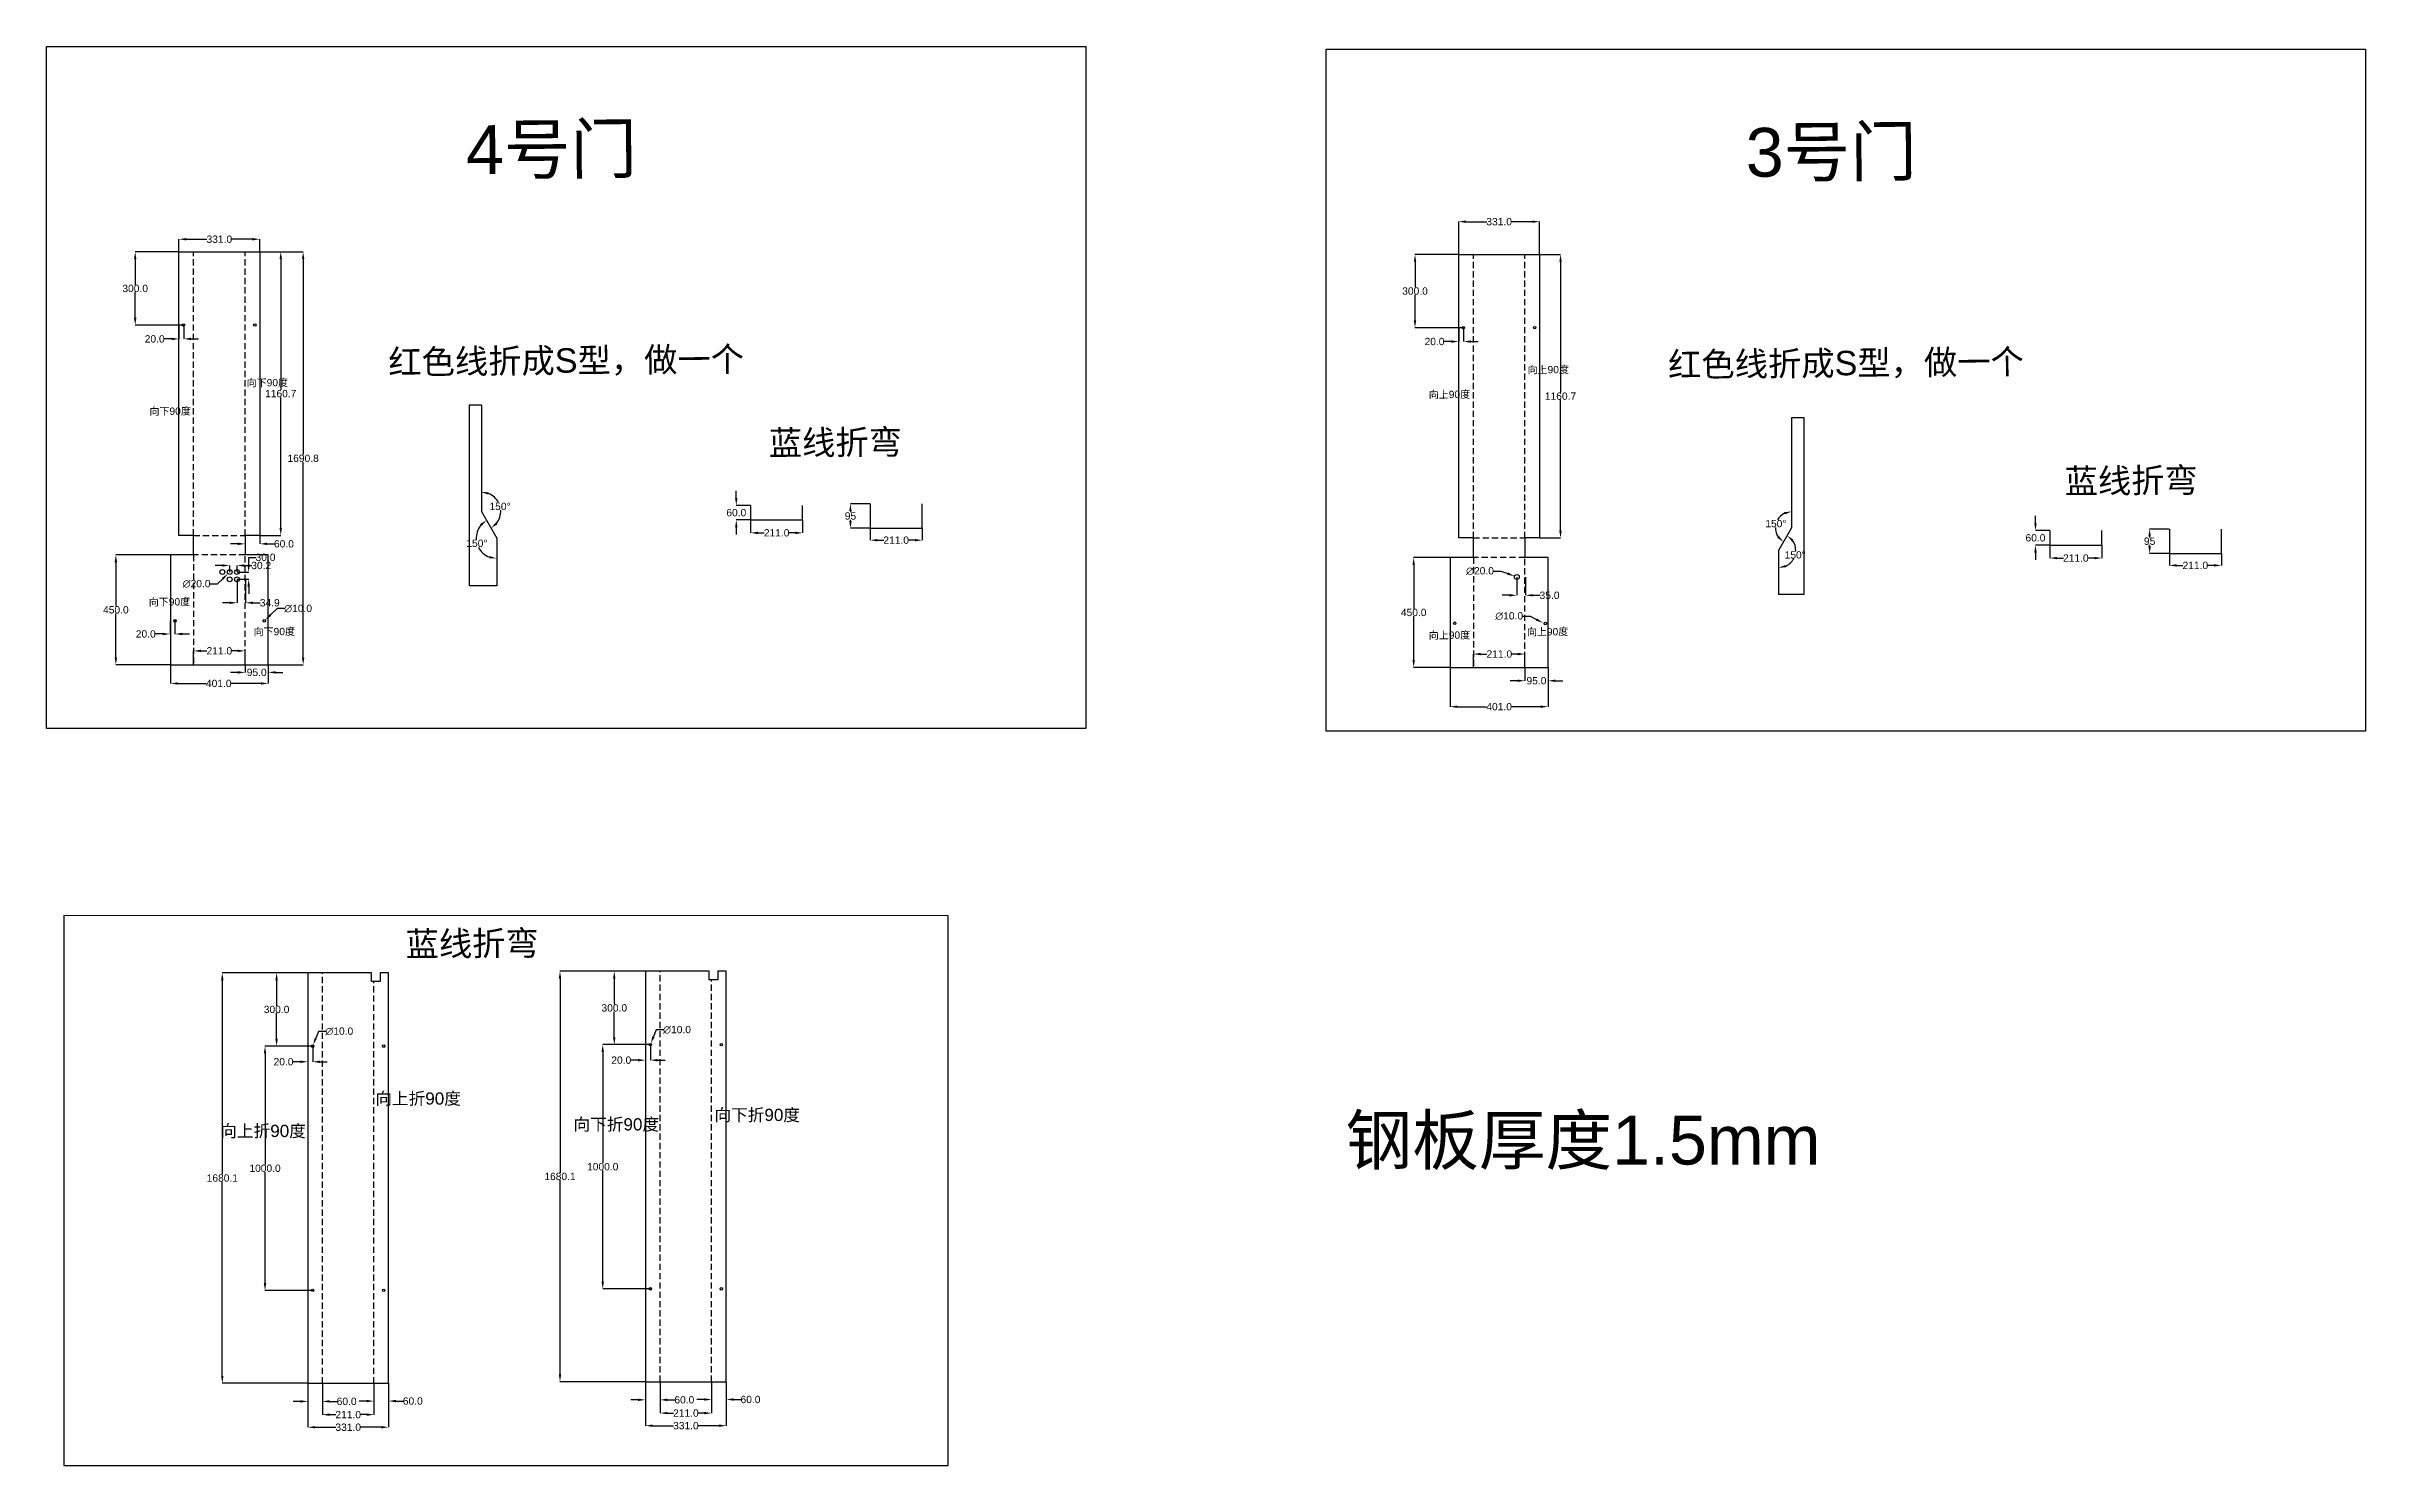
# Model space of a CAD drawing. Header units: millimetres. Extents: x -501 to 8998, y -3278 to 2532.
import ezdxf

# ---------------------------------------------------------------- set-up
doc = ezdxf.new("R2010")
doc.units = ezdxf.units.MM
doc.linetypes.add('DASHEDX2', pattern=[38.1, 25.4, -12.7])
doc.styles.add('Annotative', font='arial.ttf')
doc.styles.get("Standard").update_dxf_attribs({"font": 'arial.ttf'})
doc.dimstyles.get("Standard").update_dxf_attribs({"dimtxt": 30, "dimasz": 30, "dimexe": 0.18, "dimexo": 0.0625, "dimgap": 0.09, "dimtad": 0, "dimtih": 1, "dimtoh": 1, "dimdec": 1, "dimzin": 0, "dimdsep": 46, "dimtxsty": 'Standard', "dimcen": 0.09, "dimclrd": 3, "dimclre": 3, "dimclrt": 3, "dimadec": 0, "dimazin": 0, "dimtfac": 1, "dimtdec": 1, "dimtofl": 0, "dimtmove": 0, "dimatfit": 3, "dimfxl": 1, "dimtolj": 1, "dimtzin": 0, "dimarcsym": 0})

msp = doc.modelspace()

# ---------------------------------------------------------------- texts
at = {"color": 6}
for s, p in [('4号门', (1217.92, 2008.22)), ('3号门', (6459.96, 1997.52))]:
    msp.add_text(s, height=200, rotation=0.506746, dxfattribs=at).set_placement(p)
at = {"color": 1}
for p in [(899.45, 1189.58), (6141.5, 1178.88)]:
    msp.add_text('红色线折成S型，做一个', height=100, rotation=0.506746, dxfattribs=at).set_placement(p)
at = {"color": 4}
for s, height, p in [('向下90度', 30, (319.13, 1139.34)), ('向上90度', 30, (5565.66, 1192.65)), ('向下90度', 30, (-79.03, 1022.62)), ('向上90度', 30, (5161.02, 1091.02)), ('蓝线折弯', 100, (2457.87, 858.04)), ('蓝线折弯', 100, (7765.56, 701.77)), ('向下90度', 30, (-81.83, 241.86)), ('向下90度', 30, (347.51, 120.37)), ('向上90度', 30, (5161.02, 105.68)), ('向上90度', 30, (5563, 119.79)), ('蓝线折弯', 100, (970.19, -1193.3))]:
    msp.add_text(s, height=height, rotation=0.506746, dxfattribs=at).set_placement(p)
at = {"color": 4, "style": 'Annotative'}
for p in [(845.96, -1800.27), (210.99, -1933.01)]:
    msp.add_text('向上折90度', height=50, dxfattribs=at).set_placement(p)
at = {"color": 4}
for p in [(1657.73, -1905.98), (2235.01, -1867.4)]:
    msp.add_text('向下折90度', height=50, dxfattribs=at).set_placement(p)
at = {"color": 3, "insert": (4820.38, -1845.54), "char_height": 200, "width": 3612.8929, "attachment_point": 1}
msp.add_mtext('{\\fSimSun|b0|i0|c134|p2;钢板厚度}1.5mm', dxfattribs=at)

# ---------------------------------------------------------------- blocks, each defined once
blk = doc.blocks.new('*D3')
at = {"color": 3, "lineweight": -2, "transparency": 16777216}
for start, end in [(140.59127, 184.31502), (206.25698, 249.40873)]:
    blk.add_arc((1343.1, 519.1), 83.9, start, end, dxfattribs=at)
at = {"color": 3, "transparency": 16777216}
for points in [[(1275, 576.2), (1281.5, 568.6), (1301.1, 591.8)], [(1314.4, 445.5), (1312.7, 435.6), (1343.1, 435.2)]]:
    blk.add_solid(points, dxfattribs=at)
at = {"layer": 'Defpoints', "color": 0, "transparency": 16777216}
for p in [(1280.2, 628), (1260.4, 533.7), (1343.1, 519.1), (1343.1, 519.1), (1343.1, 323.8)]:
    blk.add_point(p, dxfattribs=at)
at = {"color": 3, "transparency": 16777216, "insert": (1262, 497.4), "char_height": 30, "attachment_point": 5}
blk.add_mtext('\\A1;150°', dxfattribs=at)
blk = doc.blocks.new('*D4')
at = {"color": 3, "lineweight": -2, "transparency": 16777216}
for start, end in [(26.9423, 68.19486), (321.80514, 3.70074)]:
    blk.add_arc((1280.2, 628), 79.3, start, end, dxfattribs=at)
at = {"color": 3, "transparency": 16777216}
for points in [[(1308.7, 696.7), (1310.6, 706.6), (1280.2, 707.3)], [(1345.8, 575.2), (1339.3, 582.8), (1319.9, 559.3)]]:
    blk.add_solid(points, dxfattribs=at)
at = {"layer": 'Defpoints', "color": 0, "transparency": 16777216}
for p in [(1280.2, 1062.3), (1280.2, 628), (1280.2, 628), (1358.3, 614.2), (1343.1, 519.1)]:
    blk.add_point(p, dxfattribs=at)
at = {"color": 3, "transparency": 16777216, "insert": (1356.8, 648.5), "char_height": 30, "attachment_point": 5}
blk.add_mtext('\\A1;150°', dxfattribs=at)
blk = doc.blocks.new('*D5')
at = {"color": 3, "lineweight": -2, "transparency": 16777216}
for p, q in [((372.6, 1690.7), (458.7, 1690.7)), ((458.5, 1660.7), (458.5, 1125.8)), ((458.5, 560), (458.5, 1094.9)), ((372.6, 530), (458.7, 530))]:
    blk.add_line(p, q, dxfattribs=at)
at = {"color": 3, "transparency": 16777216}
for points in [[(453.5, 1660.7), (463.5, 1660.7), (458.5, 1690.7)], [(453.5, 560), (463.5, 560), (458.5, 530)]]:
    blk.add_solid(points, dxfattribs=at)
at = {"layer": 'Defpoints', "color": 0, "transparency": 16777216}
for p in [(372.5, 1690.7), (372.5, 530), (458.5, 530)]:
    blk.add_point(p, dxfattribs=at)
at = {"color": 3, "transparency": 16777216, "insert": (458.5, 1110.3), "char_height": 30, "attachment_point": 5}
blk.add_mtext('\\A1;1160.7', dxfattribs=at)
blk = doc.blocks.new('*D6')
at = {"color": 3, "lineweight": -2, "transparency": 16777216}
for p, q in [((2324.4, 682.9), (2324.4, 712.9)), ((2383.2, 652.9), (2324.2, 652.9)), ((2383.2, 592.9), (2324.2, 592.9)), ((2324.4, 562.9), (2324.4, 532.9))]:
    blk.add_line(p, q, dxfattribs=at)
at = {"color": 3, "transparency": 16777216}
for points in [[(2319.4, 682.9), (2329.4, 682.9), (2324.4, 652.9)], [(2319.4, 562.9), (2329.4, 562.9), (2324.4, 592.9)]]:
    blk.add_solid(points, dxfattribs=at)
at = {"layer": 'Defpoints', "color": 0, "transparency": 16777216}
for p in [(2324.4, 592.9), (2383.2, 652.9), (2383.2, 592.9)]:
    blk.add_point(p, dxfattribs=at)
at = {"color": 3, "transparency": 16777216, "insert": (2324.4, 622.9), "char_height": 30, "attachment_point": 5}
blk.add_mtext('\\A1;60.0', dxfattribs=at)
blk = doc.blocks.new('*D7')
at = {"color": 3, "lineweight": -2, "transparency": 16777216}
for p, q in [((2383.2, 592.8), (2383.2, 540)), ((2596.2, 592.8), (2596.2, 540)), ((2413.2, 540.2), (2438.8, 540.2)), ((2566.2, 540.2), (2540.6, 540.2))]:
    blk.add_line(p, q, dxfattribs=at)
at = {"color": 3, "transparency": 16777216}
for points in [[(2413.2, 545.2), (2413.2, 535.2), (2383.2, 540.2)], [(2566.2, 545.2), (2566.2, 535.2), (2596.2, 540.2)]]:
    blk.add_solid(points, dxfattribs=at)
at = {"layer": 'Defpoints', "color": 0, "transparency": 16777216}
for p in [(2383.2, 592.9), (2596.2, 592.9), (2596.2, 540.2)]:
    blk.add_point(p, dxfattribs=at)
at = {"color": 3, "transparency": 16777216, "insert": (2489.7, 540.2), "char_height": 30, "attachment_point": 5}
blk.add_mtext('\\A1;211.0', dxfattribs=at)
blk = doc.blocks.new('*D8')
at = {"color": 3, "lineweight": -2, "transparency": 16777216}
for p, q in [((2872.7, 659.2), (2791.8, 659.2)), ((2792, 629.2), (2792, 624.6)), ((2792, 589.2), (2792, 593.8)), ((2872.7, 559.2), (2791.8, 559.2))]:
    blk.add_line(p, q, dxfattribs=at)
at = {"color": 3, "transparency": 16777216}
for points in [[(2787, 629.2), (2797, 629.2), (2792, 659.2)], [(2787, 589.2), (2797, 589.2), (2792, 559.2)]]:
    blk.add_solid(points, dxfattribs=at)
at = {"layer": 'Defpoints', "color": 0, "transparency": 16777216}
for p in [(2872.8, 659.2), (2792, 559.2), (2872.8, 559.2)]:
    blk.add_point(p, dxfattribs=at)
at = {"color": 3, "transparency": 16777216, "insert": (2792, 609.2), "char_height": 30, "attachment_point": 5}
blk.add_mtext('\\A1;95', dxfattribs=at)
blk = doc.blocks.new('*D9')
at = {"color": 3, "lineweight": -2, "transparency": 16777216}
for p, q in [((2872.8, 559.1), (2872.8, 510)), ((2902.8, 510.2), (2928.4, 510.2)), ((3055.8, 510.2), (3030.2, 510.2)), ((3085.8, 559.1), (3085.8, 510))]:
    blk.add_line(p, q, dxfattribs=at)
at = {"color": 3, "transparency": 16777216}
for points in [[(2902.8, 515.2), (2902.8, 505.2), (2872.8, 510.2)], [(3055.8, 515.2), (3055.8, 505.2), (3085.8, 510.2)]]:
    blk.add_solid(points, dxfattribs=at)
at = {"layer": 'Defpoints', "color": 0, "transparency": 16777216}
for p in [(2872.8, 559.2), (2872.8, 510.2), (3085.8, 559.2)]:
    blk.add_point(p, dxfattribs=at)
at = {"color": 3, "transparency": 16777216, "insert": (2979.3, 510.2), "char_height": 30, "attachment_point": 5}
blk.add_mtext('\\A1;211.0', dxfattribs=at)
blk = doc.blocks.new('*D10')
at = {"color": 3, "lineweight": -2, "transparency": 16777216}
for p, q in [((41.4, 1690.7), (-137.8, 1690.7)), ((-137.6, 1660.7), (-137.6, 1556.1)), ((-137.6, 1420.7), (-137.6, 1525.3)), ((59.9, 1390.7), (-137.8, 1390.7))]:
    blk.add_line(p, q, dxfattribs=at)
at = {"color": 3, "transparency": 16777216}
for points in [[(-142.6, 1660.7), (-132.6, 1660.7), (-137.6, 1690.7)], [(-142.6, 1420.7), (-132.6, 1420.7), (-137.6, 1390.7)]]:
    blk.add_solid(points, dxfattribs=at)
at = {"layer": 'Defpoints', "color": 0, "transparency": 16777216}
for p in [(-137.6, 1690.7), (41.5, 1690.7), (60, 1390.7)]:
    blk.add_point(p, dxfattribs=at)
at = {"color": 3, "transparency": 16777216, "insert": (-137.6, 1540.7), "char_height": 30, "attachment_point": 5}
blk.add_mtext('\\A1;300.0', dxfattribs=at)
blk = doc.blocks.new('*D11')
at = {"color": 3, "lineweight": -2, "transparency": 16777216}
for p, q in [((-25, 126.3), (-55, 126.3)), ((5, 179.9), (5, 126.1)), ((25, 179.9), (25, 126.1)), ((55, 126.3), (85, 126.3))]:
    blk.add_line(p, q, dxfattribs=at)
at = {"color": 3, "transparency": 16777216}
for points in [[(-25, 131.3), (-25, 121.3), (5, 126.3)], [(55, 131.3), (55, 121.3), (25, 126.3)]]:
    blk.add_solid(points, dxfattribs=at)
at = {"layer": 'Defpoints', "color": 0, "transparency": 16777216}
for p in [(5, 180), (5, 126.3), (25, 180)]:
    blk.add_point(p, dxfattribs=at)
at = {"color": 3, "transparency": 16777216, "insert": (-94.3, 126.3), "char_height": 30, "attachment_point": 5}
blk.add_mtext('\\A1;20.0', dxfattribs=at)
blk = doc.blocks.new('*D12')
at = {"color": 3, "lineweight": -2, "transparency": 16777216}
for p, q in [((11.5, 1334.1), (-18.5, 1334.1)), ((41.5, 1390.6), (41.5, 1333.9)), ((61.5, 1390.6), (61.5, 1333.9)), ((91.5, 1334.1), (121.5, 1334.1))]:
    blk.add_line(p, q, dxfattribs=at)
at = {"color": 3, "transparency": 16777216}
for points in [[(11.5, 1339.1), (11.5, 1329.1), (41.5, 1334.1)], [(91.5, 1339.1), (91.5, 1329.1), (61.5, 1334.1)]]:
    blk.add_solid(points, dxfattribs=at)
at = {"layer": 'Defpoints', "color": 0, "transparency": 16777216}
for p in [(41.5, 1390.7), (41.5, 1334.1), (61.5, 1390.7)]:
    blk.add_point(p, dxfattribs=at)
at = {"color": 3, "transparency": 16777216, "insert": (-57.8, 1334.1), "char_height": 30, "attachment_point": 5}
blk.add_mtext('\\A1;20.0', dxfattribs=at)
blk = doc.blocks.new('*D13')
at = {"color": 3, "lineweight": -2, "transparency": 16777216}
for p, q in [((41.5, 1690.8), (41.5, 1742.5)), ((71.5, 1742.3), (156.4, 1742.3)), ((342.5, 1742.3), (257.6, 1742.3)), ((372.5, 1690.8), (372.5, 1742.5))]:
    blk.add_line(p, q, dxfattribs=at)
at = {"color": 3, "transparency": 16777216}
for points in [[(71.5, 1747.3), (71.5, 1737.3), (41.5, 1742.3)], [(342.5, 1747.3), (342.5, 1737.3), (372.5, 1742.3)]]:
    blk.add_solid(points, dxfattribs=at)
at = {"layer": 'Defpoints', "color": 0, "transparency": 16777216}
for p in [(372.5, 1742.3), (41.5, 1690.7), (372.5, 1690.7)]:
    blk.add_point(p, dxfattribs=at)
at = {"color": 3, "transparency": 16777216, "insert": (207, 1742.3), "char_height": 30, "attachment_point": 5}
blk.add_mtext('\\A1;331.0', dxfattribs=at)
blk = doc.blocks.new('*D14')
at = {"color": 3, "lineweight": -2, "transparency": 16777216}
for p, q in [((5343.5, -10.7), (5343.5, 44.3)), ((5373.5, 44.1), (5399.1, 44.1)), ((5524.5, 44.1), (5501, 44.1)), ((5554.5, -10.6), (5554.5, 44.3))]:
    blk.add_line(p, q, dxfattribs=at)
at = {"color": 3, "transparency": 16777216}
for points in [[(5373.5, 49.1), (5373.5, 39.1), (5343.5, 44.1)], [(5524.5, 49.1), (5524.5, 39.1), (5554.5, 44.1)]]:
    blk.add_solid(points, dxfattribs=at)
at = {"layer": 'Defpoints', "color": 0, "transparency": 16777216}
for p in [(5554.5, 44.1), (5343.5, -10.8), (5554.5, -10.7)]:
    blk.add_point(p, dxfattribs=at)
at = {"color": 3, "transparency": 16777216, "insert": (5450, 44.1), "char_height": 30, "attachment_point": 5}
blk.add_mtext('\\A1;211.0', dxfattribs=at)
blk = doc.blocks.new('*D15')
at = {"color": 3, "lineweight": -2, "transparency": 16777216}
for p, q in [((5614.6, 1680), (5700.7, 1680)), ((5700.5, 1650), (5700.5, 1115.1)), ((5700.5, 549.3), (5700.5, 1084.2)), ((5614.6, 519.3), (5700.7, 519.3))]:
    blk.add_line(p, q, dxfattribs=at)
at = {"color": 3, "transparency": 16777216}
for points in [[(5695.5, 1650), (5705.5, 1650), (5700.5, 1680)], [(5695.5, 549.3), (5705.5, 549.3), (5700.5, 519.3)]]:
    blk.add_solid(points, dxfattribs=at)
at = {"layer": 'Defpoints', "color": 0, "transparency": 16777216}
for p in [(5614.5, 1680), (5614.5, 519.3), (5700.5, 519.3)]:
    blk.add_point(p, dxfattribs=at)
at = {"color": 3, "transparency": 16777216, "insert": (5700.5, 1099.7), "char_height": 30, "attachment_point": 5}
blk.add_mtext('\\A1;1160.7', dxfattribs=at)
blk = doc.blocks.new('*D16')
at = {"color": 3, "lineweight": -2, "transparency": 16777216}
for p, q in [((7645.9, 579.7), (7645.9, 609.7)), ((7704.6, 549.7), (7645.7, 549.7)), ((7704.6, 489.7), (7645.7, 489.7)), ((7645.9, 459.7), (7645.9, 429.7))]:
    blk.add_line(p, q, dxfattribs=at)
at = {"color": 3, "transparency": 16777216}
for points in [[(7640.9, 579.7), (7650.9, 579.7), (7645.9, 549.7)], [(7640.9, 459.7), (7650.9, 459.7), (7645.9, 489.7)]]:
    blk.add_solid(points, dxfattribs=at)
at = {"layer": 'Defpoints', "color": 0, "transparency": 16777216}
for p in [(7645.9, 489.7), (7704.7, 549.7), (7704.7, 489.7)]:
    blk.add_point(p, dxfattribs=at)
at = {"color": 3, "transparency": 16777216, "insert": (7645.9, 519.7), "char_height": 30, "attachment_point": 5}
blk.add_mtext('\\A1;60.0', dxfattribs=at)
blk = doc.blocks.new('*D17')
at = {"color": 3, "lineweight": -2, "transparency": 16777216}
for p, q in [((7704.7, 489.6), (7704.7, 436.8)), ((7917.7, 489.6), (7917.7, 436.8)), ((7734.7, 436.9), (7760.3, 436.9)), ((7887.7, 436.9), (7862.1, 436.9))]:
    blk.add_line(p, q, dxfattribs=at)
at = {"color": 3, "transparency": 16777216}
for points in [[(7734.7, 441.9), (7734.7, 431.9), (7704.7, 436.9)], [(7887.7, 441.9), (7887.7, 431.9), (7917.7, 436.9)]]:
    blk.add_solid(points, dxfattribs=at)
at = {"layer": 'Defpoints', "color": 0, "transparency": 16777216}
for p in [(7704.7, 489.7), (7917.7, 489.7), (7917.7, 436.9)]:
    blk.add_point(p, dxfattribs=at)
at = {"color": 3, "transparency": 16777216, "insert": (7811.2, 436.9), "char_height": 30, "attachment_point": 5}
blk.add_mtext('\\A1;211.0', dxfattribs=at)
blk = doc.blocks.new('*D18')
at = {"color": 3, "lineweight": -2, "transparency": 16777216}
for p, q in [((8194.2, 556), (8113.3, 556)), ((8113.5, 526), (8113.5, 521.4)), ((8113.5, 486), (8113.5, 490.6)), ((8194.2, 456), (8113.3, 456))]:
    blk.add_line(p, q, dxfattribs=at)
at = {"color": 3, "transparency": 16777216}
for points in [[(8108.5, 526), (8118.5, 526), (8113.5, 556)], [(8108.5, 486), (8118.5, 486), (8113.5, 456)]]:
    blk.add_solid(points, dxfattribs=at)
at = {"layer": 'Defpoints', "color": 0, "transparency": 16777216}
for p in [(8194.3, 556), (8113.5, 456), (8194.3, 456)]:
    blk.add_point(p, dxfattribs=at)
at = {"color": 3, "transparency": 16777216, "insert": (8113.5, 506), "char_height": 30, "attachment_point": 5}
blk.add_mtext('\\A1;95', dxfattribs=at)
blk = doc.blocks.new('*D19')
at = {"color": 3, "lineweight": -2, "transparency": 16777216}
for p, q in [((8194.3, 455.9), (8194.3, 406.8)), ((8224.3, 407), (8249.9, 407)), ((8377.3, 407), (8351.7, 407)), ((8407.3, 455.9), (8407.3, 406.8))]:
    blk.add_line(p, q, dxfattribs=at)
at = {"color": 3, "transparency": 16777216}
for points in [[(8224.3, 412), (8224.3, 402), (8194.3, 407)], [(8377.3, 412), (8377.3, 402), (8407.3, 407)]]:
    blk.add_solid(points, dxfattribs=at)
at = {"layer": 'Defpoints', "color": 0, "transparency": 16777216}
for p in [(8194.3, 456), (8194.3, 407), (8407.3, 456)]:
    blk.add_point(p, dxfattribs=at)
at = {"color": 3, "transparency": 16777216, "insert": (8300.8, 407), "char_height": 30, "attachment_point": 5}
blk.add_mtext('\\A1;211.0', dxfattribs=at)
blk = doc.blocks.new('*D20')
at = {"color": 3, "lineweight": -2, "transparency": 16777216}
for p, q in [((5283.5, 1680), (5104.3, 1680)), ((5104.5, 1650), (5104.5, 1545.4)), ((5104.5, 1410), (5104.5, 1514.6)), ((5302, 1380), (5104.3, 1380))]:
    blk.add_line(p, q, dxfattribs=at)
at = {"color": 3, "transparency": 16777216}
for points in [[(5099.5, 1650), (5109.5, 1650), (5104.5, 1680)], [(5099.5, 1410), (5109.5, 1410), (5104.5, 1380)]]:
    blk.add_solid(points, dxfattribs=at)
at = {"layer": 'Defpoints', "color": 0, "transparency": 16777216}
for p in [(5104.5, 1680), (5283.5, 1680), (5302, 1380)]:
    blk.add_point(p, dxfattribs=at)
at = {"color": 3, "transparency": 16777216, "insert": (5104.5, 1530), "char_height": 30, "attachment_point": 5}
blk.add_mtext('\\A1;300.0', dxfattribs=at)
blk = doc.blocks.new('*D21')
at = {"color": 3, "lineweight": -2, "transparency": 16777216}
for p, q in [((5283.5, 1379.9), (5283.5, 1323.2)), ((5303.5, 1379.9), (5303.5, 1323.2)), ((5253.5, 1323.4), (5223.5, 1323.4)), ((5333.5, 1323.4), (5363.5, 1323.4))]:
    blk.add_line(p, q, dxfattribs=at)
at = {"color": 3, "transparency": 16777216}
for points in [[(5253.5, 1328.4), (5253.5, 1318.4), (5283.5, 1323.4)], [(5333.5, 1328.4), (5333.5, 1318.4), (5303.5, 1323.4)]]:
    blk.add_solid(points, dxfattribs=at)
at = {"layer": 'Defpoints', "color": 0, "transparency": 16777216}
for p in [(5283.5, 1380), (5303.5, 1380), (5283.5, 1323.4)]:
    blk.add_point(p, dxfattribs=at)
at = {"color": 3, "transparency": 16777216, "insert": (5184.3, 1323.4), "char_height": 30, "attachment_point": 5}
blk.add_mtext('\\A1;20.0', dxfattribs=at)
blk = doc.blocks.new('*D22')
at = {"color": 3, "lineweight": -2, "transparency": 16777216}
for p, q in [((5283.5, 1680.1), (5283.5, 1814.3)), ((5313.5, 1814.1), (5398.4, 1814.1)), ((5584.5, 1814.1), (5499.7, 1814.1)), ((5614.5, 1680.1), (5614.5, 1814.3))]:
    blk.add_line(p, q, dxfattribs=at)
at = {"color": 3, "transparency": 16777216}
for points in [[(5313.5, 1819.1), (5313.5, 1809.1), (5283.5, 1814.1)], [(5584.5, 1819.1), (5584.5, 1809.1), (5614.5, 1814.1)]]:
    blk.add_solid(points, dxfattribs=at)
at = {"layer": 'Defpoints', "color": 0, "transparency": 16777216}
for p in [(5614.5, 1814.1), (5283.5, 1680), (5614.5, 1680)]:
    blk.add_point(p, dxfattribs=at)
at = {"color": 3, "transparency": 16777216, "insert": (5449, 1814.1), "char_height": 30, "attachment_point": 5}
blk.add_mtext('\\A1;331.0', dxfattribs=at)
blk = doc.blocks.new('*D23')
at = {"color": 3, "lineweight": -2, "transparency": 16777216}
for start, end in [(116.05311, 150.63704), (178.43577, 213.94689)]:
    blk.add_arc((6647, 560.7), 66.5, start, end, dxfattribs=at)
at = {"color": 3, "transparency": 16777216}
for points in [[(6616.6, 625.3), (6618.9, 615.6), (6647, 627.2)], [(6595.2, 527.2), (6588.4, 519.9), (6613.7, 503)]]:
    blk.add_solid(points, dxfattribs=at)
at = {"layer": 'Defpoints', "color": 0, "transparency": 16777216}
for p in [(6647, 1012.9), (6596, 603.5), (6647, 560.7), (6647, 560.7), (6593.6, 468.2)]:
    blk.add_point(p, dxfattribs=at)
at = {"color": 3, "transparency": 16777216, "insert": (6582.7, 577.9), "char_height": 30, "attachment_point": 5}
blk.add_mtext('\\A1;150°', dxfattribs=at)
blk = doc.blocks.new('*D24')
at = {"color": 3, "lineweight": -2, "transparency": 16777216}
for start, end in [(357.67359, 35.46698), (294.53302, 331.50737)]:
    blk.add_arc((6593.6, 468.2), 70.6, start, end, dxfattribs=at)
at = {"color": 3, "transparency": 16777216}
for points in [[(6647.7, 505.5), (6654.4, 512.9), (6628.9, 529.3)], [(6624, 399.1), (6621.8, 408.8), (6593.6, 397.6)]]:
    blk.add_solid(points, dxfattribs=at)
at = {"layer": 'Defpoints', "color": 0, "transparency": 16777216}
for p in [(6647, 560.7), (6593.6, 468.2), (6593.6, 468.2), (6647.7, 422.8), (6593.6, 288.2)]:
    blk.add_point(p, dxfattribs=at)
at = {"color": 3, "transparency": 16777216, "insert": (6661.8, 449.9), "char_height": 30, "attachment_point": 5}
blk.add_mtext('\\A1;150°', dxfattribs=at)
blk = doc.blocks.new('*D25')
at = {"color": 3, "lineweight": -2, "transparency": 16777216}
for p, q in [((249.4, 380), (249.6, 380)), ((249.5, 379.9), (249.5, 380.1)), ((169, 331.5), (199, 331.5)), ((199, 331.5), (220.7, 352.3))]:
    blk.add_line(p, q, dxfattribs=at)
at = {"color": 3, "transparency": 16777216}
blk.add_solid([(217.2, 355.9), (224.1, 348.7), (242.3, 373.1)], dxfattribs=at)
at = {"layer": 'Defpoints', "color": 0, "transparency": 16777216}
for p in [(256.7, 386.9), (242.3, 373.1)]:
    blk.add_point(p, dxfattribs=at)
at = {"color": 3, "transparency": 16777216, "insert": (113.7, 331.5), "char_height": 30, "attachment_point": 5}
blk.add_mtext('\\A1;∅20.0', dxfattribs=at)
blk = doc.blocks.new('*D26')
at = {"color": 3, "lineweight": -2, "transparency": 16777216}
for p, q in [((444.3, 230.2), (416.5, 204)), ((474.3, 230.2), (444.3, 230.2)), ((390.9, 180), (391.1, 180)), ((391, 179.9), (391, 180.1))]:
    blk.add_line(p, q, dxfattribs=at)
at = {"color": 3, "transparency": 16777216}
blk.add_solid([(413.1, 207.6), (419.9, 200.3), (394.6, 183.4)], dxfattribs=at)
at = {"layer": 'Defpoints', "color": 0, "transparency": 16777216}
for p in [(387.4, 176.6), (394.6, 183.4)]:
    blk.add_point(p, dxfattribs=at)
at = {"color": 3, "transparency": 16777216, "insert": (529.7, 230.2), "char_height": 30, "attachment_point": 5}
blk.add_mtext('\\A1;∅10.0', dxfattribs=at)
blk = doc.blocks.new('*D27')
at = {"color": 3, "lineweight": -2, "transparency": 16777216}
for p, q in [((279.6, 380), (327.4, 380)), ((327.2, 410), (327.2, 440)), ((327.2, 440), (357.2, 440)), ((279.6, 350), (327.4, 350)), ((327.2, 320), (327.2, 290))]:
    blk.add_line(p, q, dxfattribs=at)
at = {"color": 3, "transparency": 16777216}
for points in [[(322.2, 410), (332.2, 410), (327.2, 380)], [(322.2, 320), (332.2, 320), (327.2, 350)]]:
    blk.add_solid(points, dxfattribs=at)
at = {"layer": 'Defpoints', "color": 0, "transparency": 16777216}
for p in [(279.5, 380), (327.2, 380), (279.5, 350)]:
    blk.add_point(p, dxfattribs=at)
at = {"color": 3, "transparency": 16777216, "insert": (396.2, 440), "char_height": 30, "attachment_point": 5}
blk.add_mtext('\\A1;30.0', dxfattribs=at)
blk = doc.blocks.new('*D28')
at = {"color": 3, "lineweight": -2, "transparency": 16777216}
for p, q in [((219.4, 406.6), (189.4, 406.6)), ((249.4, 380.1), (249.4, 406.8)), ((279.6, 380.1), (279.6, 406.8)), ((309.6, 406.6), (339.6, 406.6))]:
    blk.add_line(p, q, dxfattribs=at)
at = {"color": 3, "transparency": 16777216}
for points in [[(219.4, 411.6), (219.4, 401.6), (249.4, 406.6)], [(309.6, 411.6), (309.6, 401.6), (279.6, 406.6)]]:
    blk.add_solid(points, dxfattribs=at)
at = {"layer": 'Defpoints', "color": 0, "transparency": 16777216}
for p in [(249.4, 380), (279.6, 406.6), (279.6, 380)]:
    blk.add_point(p, dxfattribs=at)
at = {"color": 3, "transparency": 16777216, "insert": (378.5, 406.6), "char_height": 30, "attachment_point": 5}
blk.add_mtext('\\A1;30.2', dxfattribs=at)
blk = doc.blocks.new('*D29')
at = {"color": 3, "lineweight": -2, "transparency": 16777216}
for p, q in [((279.6, 349.9), (279.6, 253.7)), ((314.5, 349.9), (314.5, 253.7)), ((249.6, 253.9), (219.6, 253.9)), ((344.5, 253.9), (374.5, 253.9))]:
    blk.add_line(p, q, dxfattribs=at)
at = {"color": 3, "transparency": 16777216}
for points in [[(249.6, 258.9), (249.6, 248.9), (279.6, 253.9)], [(344.5, 258.9), (344.5, 248.9), (314.5, 253.9)]]:
    blk.add_solid(points, dxfattribs=at)
at = {"layer": 'Defpoints', "color": 0, "transparency": 16777216}
for p in [(279.6, 350), (314.5, 350), (314.5, 253.9)]:
    blk.add_point(p, dxfattribs=at)
at = {"color": 3, "transparency": 16777216, "insert": (413.6, 253.9), "char_height": 30, "attachment_point": 5}
blk.add_mtext('\\A1;34.9', dxfattribs=at)
blk = doc.blocks.new('*D30')
at = {"color": 3, "lineweight": -2, "transparency": 16777216}
for p, q in [((5521.5, 359.2), (5521.5, 284.5)), ((5556.5, 359.2), (5556.5, 284.5)), ((5491.5, 284.6), (5461.5, 284.6)), ((5586.5, 284.6), (5616.5, 284.6))]:
    blk.add_line(p, q, dxfattribs=at)
at = {"color": 3, "transparency": 16777216}
for points in [[(5491.5, 289.6), (5491.5, 279.6), (5521.5, 284.6)], [(5586.5, 289.6), (5586.5, 279.6), (5556.5, 284.6)]]:
    blk.add_solid(points, dxfattribs=at)
at = {"layer": 'Defpoints', "color": 0, "transparency": 16777216}
for p in [(5521.5, 359.3), (5556.5, 359.3), (5556.5, 284.6)]:
    blk.add_point(p, dxfattribs=at)
at = {"color": 3, "transparency": 16777216, "insert": (5655.5, 284.6), "char_height": 30, "attachment_point": 5}
blk.add_mtext('\\A1;35.0', dxfattribs=at)
blk = doc.blocks.new('*D31')
at = {"color": 3, "lineweight": -2, "transparency": 16777216}
for p, q in [((5426.1, 384), (5456.1, 384)), ((5456.1, 384), (5484.1, 373.4)), ((5521.5, 359.2), (5521.5, 359.4)), ((5521.5, 359.3), (5521.6, 359.3))]:
    blk.add_line(p, q, dxfattribs=at)
at = {"color": 3, "transparency": 16777216}
blk.add_solid([(5485.9, 378.1), (5482.4, 368.8), (5512.2, 362.8)], dxfattribs=at)
at = {"layer": 'Defpoints', "color": 0, "transparency": 16777216}
for p in [(5512.2, 362.8), (5530.9, 355.8)]:
    blk.add_point(p, dxfattribs=at)
at = {"color": 3, "transparency": 16777216, "insert": (5370.7, 384), "char_height": 30, "attachment_point": 5}
blk.add_mtext('\\A1;∅20.0', dxfattribs=at)
blk = doc.blocks.new('*D32')
at = {"color": 3, "lineweight": -2, "transparency": 16777216}
for p, q in [((5545.5, 199.6), (5575.5, 199.6)), ((5575.5, 199.6), (5602.1, 185.6)), ((5633, 169.2), (5633, 169.4)), ((5633, 169.3), (5633.1, 169.3))]:
    blk.add_line(p, q, dxfattribs=at)
at = {"color": 3, "transparency": 16777216}
blk.add_solid([(5604.4, 190), (5599.7, 181.2), (5628.6, 171.6)], dxfattribs=at)
at = {"layer": 'Defpoints', "color": 0, "transparency": 16777216}
for p in [(5628.6, 171.6), (5637.5, 167)]:
    blk.add_point(p, dxfattribs=at)
at = {"color": 3, "transparency": 16777216, "insert": (5490.2, 199.6), "char_height": 30, "attachment_point": 5}
blk.add_mtext('\\A1;∅10.0', dxfattribs=at)
blk = doc.blocks.new('*D33')
at = {"color": 3, "lineweight": -2, "transparency": 16777216}
for p, q in [((282.5, 495.2), (252.5, 495.2)), ((312.5, 529.9), (312.5, 495)), ((372.5, 529.9), (372.5, 495)), ((402.5, 495.2), (432.5, 495.2))]:
    blk.add_line(p, q, dxfattribs=at)
at = {"color": 3, "transparency": 16777216}
for points in [[(282.5, 500.2), (282.5, 490.2), (312.5, 495.2)], [(402.5, 500.2), (402.5, 490.2), (372.5, 495.2)]]:
    blk.add_solid(points, dxfattribs=at)
at = {"layer": 'Defpoints', "color": 0, "transparency": 16777216}
for p in [(312.5, 530), (372.5, 530), (372.5, 495.2)]:
    blk.add_point(p, dxfattribs=at)
at = {"color": 3, "transparency": 16777216, "insert": (471.6, 495.2), "char_height": 30, "attachment_point": 5}
blk.add_mtext('\\A1;60.0', dxfattribs=at)
blk = doc.blocks.new('*D34')
at = {"color": 3, "lineweight": -2, "transparency": 16777216}
for p, q in [((6.4, 450), (-217, 450)), ((-216.8, 420), (-216.8, 240.4)), ((-216.8, 30), (-216.8, 209.6)), ((6.4, 0), (-217, 0))]:
    blk.add_line(p, q, dxfattribs=at)
at = {"color": 3, "transparency": 16777216}
for points in [[(-221.8, 420), (-211.8, 420), (-216.8, 450)], [(-221.8, 30), (-211.8, 30), (-216.8, 0)]]:
    blk.add_solid(points, dxfattribs=at)
at = {"layer": 'Defpoints', "color": 0, "transparency": 16777216}
for p in [(6.5, 450), (-216.8, 0), (6.5, 0)]:
    blk.add_point(p, dxfattribs=at)
at = {"color": 3, "transparency": 16777216, "insert": (-216.8, 225), "char_height": 30, "attachment_point": 5}
blk.add_mtext('\\A1;450.0', dxfattribs=at)
blk = doc.blocks.new('*D35')
at = {"color": 3, "lineweight": -2, "transparency": 16777216}
for p, q in [((282.5, -31), (252.5, -31)), ((312.5, -0.1), (312.5, -31.2)), ((407.5, -0.1), (407.5, -31.2)), ((437.5, -31), (467.5, -31))]:
    blk.add_line(p, q, dxfattribs=at)
at = {"color": 3, "transparency": 16777216}
for points in [[(282.5, -26), (282.5, -36), (312.5, -31)], [(437.5, -26), (437.5, -36), (407.5, -31)]]:
    blk.add_solid(points, dxfattribs=at)
at = {"layer": 'Defpoints', "color": 0, "transparency": 16777216}
for p in [(312.5, 0), (407.5, 0), (407.5, -31)]:
    blk.add_point(p, dxfattribs=at)
at = {"color": 3, "transparency": 16777216, "insert": (360, -31), "char_height": 30, "attachment_point": 5}
blk.add_mtext('\\A1;95.0', dxfattribs=at)
blk = doc.blocks.new('*D36')
at = {"color": 3, "lineweight": -2, "transparency": 16777216}
for p, q in [((5248.5, 439.3), (5098.9, 439.3)), ((5099, 409.3), (5099, 229.7)), ((5099, 19.3), (5099, 198.9)), ((5248.5, -10.7), (5098.9, -10.7))]:
    blk.add_line(p, q, dxfattribs=at)
at = {"color": 3, "transparency": 16777216}
for points in [[(5094, 409.3), (5104, 409.3), (5099, 439.3)], [(5094, 19.3), (5104, 19.3), (5099, -10.7)]]:
    blk.add_solid(points, dxfattribs=at)
at = {"layer": 'Defpoints', "color": 0, "transparency": 16777216}
for p in [(5099, 439.3), (5248.5, 439.3), (5248.5, -10.7)]:
    blk.add_point(p, dxfattribs=at)
at = {"color": 3, "transparency": 16777216, "insert": (5099, 214.3), "char_height": 30, "attachment_point": 5}
blk.add_mtext('\\A1;450.0', dxfattribs=at)
blk = doc.blocks.new('*D37')
at = {"color": 3, "lineweight": -2, "transparency": 16777216}
for p, q in [((5524.5, -65.2), (5494.5, -65.2)), ((5554.5, -10.8), (5554.5, -65.4)), ((5649.5, -10.8), (5649.5, -65.4)), ((5679.5, -65.2), (5709.5, -65.2))]:
    blk.add_line(p, q, dxfattribs=at)
at = {"color": 3, "transparency": 16777216}
for points in [[(5524.5, -60.2), (5524.5, -70.2), (5554.5, -65.2)], [(5679.5, -60.2), (5679.5, -70.2), (5649.5, -65.2)]]:
    blk.add_solid(points, dxfattribs=at)
at = {"layer": 'Defpoints', "color": 0, "transparency": 16777216}
for p in [(5554.5, -10.7), (5649.5, -10.7), (5649.5, -65.2)]:
    blk.add_point(p, dxfattribs=at)
at = {"color": 3, "transparency": 16777216, "insert": (5602, -65.2), "char_height": 30, "attachment_point": 5}
blk.add_mtext('\\A1;95.0', dxfattribs=at)
blk = doc.blocks.new('*D38')
at = {"color": 3, "lineweight": -2, "transparency": 16777216}
for p, q in [((5248.5, -10.8), (5248.5, -171.4)), ((5649.5, -10.8), (5649.5, -171.4)), ((5278.5, -171.3), (5397.8, -171.3)), ((5619.5, -171.3), (5500.3, -171.3))]:
    blk.add_line(p, q, dxfattribs=at)
at = {"color": 3, "transparency": 16777216}
for points in [[(5278.5, -166.3), (5278.5, -176.3), (5248.5, -171.3)], [(5619.5, -166.3), (5619.5, -176.3), (5649.5, -171.3)]]:
    blk.add_solid(points, dxfattribs=at)
at = {"layer": 'Defpoints', "color": 0, "transparency": 16777216}
for p in [(5248.5, -10.7), (5649.5, -10.7), (5649.5, -171.3)]:
    blk.add_point(p, dxfattribs=at)
at = {"color": 3, "transparency": 16777216, "insert": (5449, -171.3), "char_height": 30, "attachment_point": 5}
blk.add_mtext('\\A1;401.0', dxfattribs=at)
blk = doc.blocks.new('*D39')
at = {"color": 3, "lineweight": -2, "transparency": 16777216}
for p, q in [((6.5, -0.1), (6.5, -76.5)), ((36.5, -76.3), (153.2, -76.3)), ((377.5, -76.3), (255.7, -76.3)), ((407.5, -0.1), (407.5, -76.5))]:
    blk.add_line(p, q, dxfattribs=at)
at = {"color": 3, "transparency": 16777216}
for points in [[(36.5, -71.3), (36.5, -81.3), (6.5, -76.3)], [(377.5, -71.3), (377.5, -81.3), (407.5, -76.3)]]:
    blk.add_solid(points, dxfattribs=at)
at = {"layer": 'Defpoints', "color": 0, "transparency": 16777216}
for p in [(6.5, 0), (407.5, 0), (407.5, -76.3)]:
    blk.add_point(p, dxfattribs=at)
at = {"color": 3, "transparency": 16777216, "insert": (204.5, -76.3), "char_height": 30, "attachment_point": 5}
blk.add_mtext('\\A1;401.0', dxfattribs=at)
blk = doc.blocks.new('*D40')
at = {"color": 3, "lineweight": -2, "transparency": 16777216}
for p, q in [((101.5, 0.1), (101.5, 57.3)), ((131.5, 57.1), (156.1, 57.1)), ((282.5, 57.1), (257.9, 57.1)), ((312.5, 0), (312.5, 57.3))]:
    blk.add_line(p, q, dxfattribs=at)
at = {"color": 3, "transparency": 16777216}
for points in [[(131.5, 62.1), (131.5, 52.1), (101.5, 57.1)], [(282.5, 62.1), (282.5, 52.1), (312.5, 57.1)]]:
    blk.add_solid(points, dxfattribs=at)
at = {"layer": 'Defpoints', "color": 0, "transparency": 16777216}
for p in [(101.5, 0), (312.5, 57.1), (312.5, -0.1)]:
    blk.add_point(p, dxfattribs=at)
at = {"color": 3, "transparency": 16777216, "insert": (207, 57.1), "char_height": 30, "attachment_point": 5}
blk.add_mtext('\\A1;211.0', dxfattribs=at)
blk = doc.blocks.new('*D43')
at = {"color": 3, "lineweight": -2, "transparency": 16777216}
for p, q in [((569.3, -2941), (569.3, -3121.2)), ((900.3, -2941), (900.3, -3121.2)), ((599.3, -3121), (684.1, -3121)), ((870.3, -3121), (785.4, -3121))]:
    blk.add_line(p, q, dxfattribs=at)
at = {"color": 3, "transparency": 16777216}
for points in [[(599.3, -3116), (599.3, -3126), (569.3, -3121)], [(870.3, -3116), (870.3, -3126), (900.3, -3121)]]:
    blk.add_solid(points, dxfattribs=at)
at = {"layer": 'Defpoints', "color": 0, "transparency": 16777216}
for p in [(569.3, -2940.9), (900.3, -2940.9), (900.3, -3121)]:
    blk.add_point(p, dxfattribs=at)
at = {"color": 3, "transparency": 16777216, "insert": (734.8, -3121), "char_height": 30, "attachment_point": 5}
blk.add_mtext('\\A1;331.0', dxfattribs=at)
blk = doc.blocks.new('*D44')
at = {"color": 3, "lineweight": -2, "transparency": 16777216}
for p, q in [((569.2, -1260.9), (219, -1260.9)), ((219.2, -1290.9), (219.2, -2085.5)), ((219.2, -2911), (219.2, -2116.4)), ((569.2, -2941), (219, -2941))]:
    blk.add_line(p, q, dxfattribs=at)
at = {"color": 3, "transparency": 16777216}
for points in [[(214.2, -1290.9), (224.2, -1290.9), (219.2, -1260.9)], [(214.2, -2911), (224.2, -2911), (219.2, -2941)]]:
    blk.add_solid(points, dxfattribs=at)
at = {"layer": 'Defpoints', "color": 0, "transparency": 16777216}
for p in [(219.2, -1260.9), (569.3, -1260.9), (569.3, -2941)]:
    blk.add_point(p, dxfattribs=at)
at = {"color": 3, "transparency": 16777216, "insert": (219.2, -2100.9), "char_height": 30, "attachment_point": 5}
blk.add_mtext('\\A1;1680.1', dxfattribs=at)
blk = doc.blocks.new('*D45')
at = {"color": 3, "lineweight": -2, "transparency": 16777216}
for p, q in [((569.3, -2941), (569.3, -3015.4)), ((629.3, -2941), (629.3, -3015.4)), ((539.3, -3015.2), (509.3, -3015.2)), ((659.3, -3015.2), (689.3, -3015.2))]:
    blk.add_line(p, q, dxfattribs=at)
at = {"color": 3, "transparency": 16777216}
for points in [[(539.3, -3010.2), (539.3, -3020.2), (569.3, -3015.2)], [(659.3, -3010.2), (659.3, -3020.2), (629.3, -3015.2)]]:
    blk.add_solid(points, dxfattribs=at)
at = {"layer": 'Defpoints', "color": 0, "transparency": 16777216}
for p in [(569.3, -2941), (629.3, -2940.9), (629.3, -3015.2)]:
    blk.add_point(p, dxfattribs=at)
at = {"color": 3, "transparency": 16777216, "insert": (728.4, -3015.2), "char_height": 30, "attachment_point": 5}
blk.add_mtext('\\A1;60.0', dxfattribs=at)
blk = doc.blocks.new('*D46')
at = {"color": 3, "lineweight": -2, "transparency": 16777216}
for p, q in [((629.3, -2941.1), (629.3, -3069.7)), ((840.3, -2941), (840.3, -3069.7)), ((659.3, -3069.5), (683.9, -3069.5)), ((810.3, -3069.5), (785.7, -3069.5))]:
    blk.add_line(p, q, dxfattribs=at)
at = {"color": 3, "transparency": 16777216}
for points in [[(659.3, -3064.5), (659.3, -3074.5), (629.3, -3069.5)], [(810.3, -3064.5), (810.3, -3074.5), (840.3, -3069.5)]]:
    blk.add_solid(points, dxfattribs=at)
at = {"layer": 'Defpoints', "color": 0, "transparency": 16777216}
for p in [(629.3, -2941), (840.3, -2940.9), (840.3, -3069.5)]:
    blk.add_point(p, dxfattribs=at)
at = {"color": 3, "transparency": 16777216, "insert": (734.8, -3069.5), "char_height": 30, "attachment_point": 5}
blk.add_mtext('\\A1;211.0', dxfattribs=at)
blk = doc.blocks.new('*D41')
at = {"color": 3, "lineweight": -2, "transparency": 16777216}
for p, q in [((840.3, -2941), (840.3, -3014.1)), ((900.3, -2941), (900.3, -3014.1)), ((810.3, -3013.9), (780.3, -3013.9)), ((930.3, -3013.9), (960.3, -3013.9))]:
    blk.add_line(p, q, dxfattribs=at)
at = {"color": 3, "transparency": 16777216}
for points in [[(810.3, -3008.9), (810.3, -3018.9), (840.3, -3013.9)], [(930.3, -3008.9), (930.3, -3018.9), (900.3, -3013.9)]]:
    blk.add_solid(points, dxfattribs=at)
at = {"layer": 'Defpoints', "color": 0, "transparency": 16777216}
for p in [(840.3, -2941), (900.3, -2941), (900.3, -3013.9)]:
    blk.add_point(p, dxfattribs=at)
at = {"color": 3, "transparency": 16777216, "insert": (999.4, -3013.9), "char_height": 30, "attachment_point": 5}
blk.add_mtext('\\A1;60.0', dxfattribs=at)
blk = doc.blocks.new('*D47')
at = {"color": 3, "lineweight": -2, "transparency": 16777216}
for p, q in [((569.2, -1260.9), (441.3, -1260.9)), ((441.5, -1290.9), (441.5, -1395.5)), ((441.5, -1530.9), (441.5, -1426.3)), ((589.2, -1560.9), (441.3, -1560.9))]:
    blk.add_line(p, q, dxfattribs=at)
at = {"color": 3, "transparency": 16777216}
for points in [[(436.5, -1290.9), (446.5, -1290.9), (441.5, -1260.9)], [(436.5, -1530.9), (446.5, -1530.9), (441.5, -1560.9)]]:
    blk.add_solid(points, dxfattribs=at)
at = {"layer": 'Defpoints', "color": 0, "transparency": 16777216}
for p in [(441.5, -1260.9), (569.2, -1260.9), (589.3, -1560.9)]:
    blk.add_point(p, dxfattribs=at)
at = {"color": 3, "transparency": 16777216, "insert": (441.5, -1410.9), "char_height": 30, "attachment_point": 5}
blk.add_mtext('\\A1;300.0', dxfattribs=at)
blk = doc.blocks.new('*D48')
at = {"color": 3, "lineweight": -2, "transparency": 16777216}
for p, q in [((569.3, -1261), (569.3, -1625)), ((589.3, -1561), (589.3, -1625)), ((539.3, -1624.9), (509.3, -1624.9)), ((619.3, -1624.9), (649.3, -1624.9))]:
    blk.add_line(p, q, dxfattribs=at)
at = {"color": 3, "transparency": 16777216}
for points in [[(539.3, -1619.9), (539.3, -1629.9), (569.3, -1624.9)], [(619.3, -1619.9), (619.3, -1629.9), (589.3, -1624.9)]]:
    blk.add_solid(points, dxfattribs=at)
at = {"layer": 'Defpoints', "color": 0, "transparency": 16777216}
for p in [(569.3, -1260.9), (589.3, -1560.9), (569.3, -1624.9)]:
    blk.add_point(p, dxfattribs=at)
at = {"color": 3, "transparency": 16777216, "insert": (470, -1624.9), "char_height": 30, "attachment_point": 5}
blk.add_mtext('\\A1;20.0', dxfattribs=at)
blk = doc.blocks.new('*D49')
at = {"color": 3, "lineweight": -2, "transparency": 16777216}
for p, q in [((589.2, -1560.9), (394, -1560.9)), ((394.2, -1590.9), (394.2, -2045.5)), ((394.2, -2530.9), (394.2, -2076.3)), ((589.2, -2560.9), (394, -2560.9))]:
    blk.add_line(p, q, dxfattribs=at)
at = {"color": 3, "transparency": 16777216}
for points in [[(389.2, -1590.9), (399.2, -1590.9), (394.2, -1560.9)], [(389.2, -2530.9), (399.2, -2530.9), (394.2, -2560.9)]]:
    blk.add_solid(points, dxfattribs=at)
at = {"layer": 'Defpoints', "color": 0, "transparency": 16777216}
for p in [(589.3, -1560.9), (394.2, -2560.9), (589.3, -2560.9)]:
    blk.add_point(p, dxfattribs=at)
at = {"color": 3, "transparency": 16777216, "insert": (394.2, -2060.9), "char_height": 30, "attachment_point": 5}
blk.add_mtext('\\A1;1000.0', dxfattribs=at)
blk = doc.blocks.new('*D50')
at = {"color": 3, "lineweight": -2, "transparency": 16777216}
for p, q in [((613.1, -1500.4), (602.1, -1528.3)), ((643.1, -1500.4), (613.1, -1500.4)), ((589.2, -1560.9), (589.4, -1560.9)), ((589.3, -1561), (589.3, -1560.8))]:
    blk.add_line(p, q, dxfattribs=at)
at = {"color": 3, "transparency": 16777216}
blk.add_solid([(597.5, -1526.5), (606.8, -1530.2), (591.1, -1556.3)], dxfattribs=at)
at = {"layer": 'Defpoints', "color": 0, "transparency": 16777216}
for p in [(587.4, -1565.6), (591.1, -1556.3)]:
    blk.add_point(p, dxfattribs=at)
at = {"color": 3, "transparency": 16777216, "insert": (698.4, -1500.4), "char_height": 30, "attachment_point": 5}
blk.add_mtext('\\A1;∅10.0', dxfattribs=at)
blk = doc.blocks.new('*D51')
at = {"color": 3, "lineweight": -2, "transparency": 16777216}
for p, q in [((1952.5, -2934.6), (1952.5, -3114.7)), ((2283.5, -2934.6), (2283.5, -3114.7)), ((1982.5, -3114.6), (2067.4, -3114.6)), ((2253.5, -3114.6), (2168.7, -3114.6))]:
    blk.add_line(p, q, dxfattribs=at)
at = {"color": 3, "transparency": 16777216}
for points in [[(1982.5, -3109.6), (1982.5, -3119.6), (1952.5, -3114.6)], [(2253.5, -3109.6), (2253.5, -3119.6), (2283.5, -3114.6)]]:
    blk.add_solid(points, dxfattribs=at)
at = {"layer": 'Defpoints', "color": 0, "transparency": 16777216}
for p in [(1952.5, -2934.5), (2283.5, -2934.5), (2283.5, -3114.6)]:
    blk.add_point(p, dxfattribs=at)
at = {"color": 3, "transparency": 16777216, "insert": (2118, -3114.6), "char_height": 30, "attachment_point": 5}
blk.add_mtext('\\A1;331.0', dxfattribs=at)
blk = doc.blocks.new('*D52')
at = {"color": 3, "lineweight": -2, "transparency": 16777216}
for p, q in [((1952.4, -1254.5), (1602.2, -1254.5)), ((1602.4, -1284.5), (1602.4, -2079.1)), ((1602.4, -2904.6), (1602.4, -2109.9)), ((1952.4, -2934.6), (1602.2, -2934.6))]:
    blk.add_line(p, q, dxfattribs=at)
at = {"color": 3, "transparency": 16777216}
for points in [[(1597.4, -1284.5), (1607.4, -1284.5), (1602.4, -1254.5)], [(1597.4, -2904.6), (1607.4, -2904.6), (1602.4, -2934.6)]]:
    blk.add_solid(points, dxfattribs=at)
at = {"layer": 'Defpoints', "color": 0, "transparency": 16777216}
for p in [(1602.4, -1254.5), (1952.5, -1254.5), (1952.5, -2934.6)]:
    blk.add_point(p, dxfattribs=at)
at = {"color": 3, "transparency": 16777216, "insert": (1602.4, -2094.5), "char_height": 30, "attachment_point": 5}
blk.add_mtext('\\A1;1680.1', dxfattribs=at)
blk = doc.blocks.new('*D53')
at = {"color": 3, "lineweight": -2, "transparency": 16777216}
for p, q in [((1952.5, -2934.6), (1952.5, -3009)), ((2012.5, -2934.6), (2012.5, -3009)), ((1922.5, -3008.8), (1892.5, -3008.8)), ((2042.5, -3008.8), (2072.5, -3008.8))]:
    blk.add_line(p, q, dxfattribs=at)
at = {"color": 3, "transparency": 16777216}
for points in [[(1922.5, -3003.8), (1922.5, -3013.8), (1952.5, -3008.8)], [(2042.5, -3003.8), (2042.5, -3013.8), (2012.5, -3008.8)]]:
    blk.add_solid(points, dxfattribs=at)
at = {"layer": 'Defpoints', "color": 0, "transparency": 16777216}
for p in [(1952.5, -2934.6), (2012.5, -2934.5), (2012.5, -3008.8)]:
    blk.add_point(p, dxfattribs=at)
at = {"color": 3, "transparency": 16777216, "insert": (2111.6, -3008.8), "char_height": 30, "attachment_point": 5}
blk.add_mtext('\\A1;60.0', dxfattribs=at)
blk = doc.blocks.new('*D54')
at = {"color": 3, "lineweight": -2, "transparency": 16777216}
for p, q in [((2012.5, -2934.7), (2012.5, -3063.3)), ((2223.5, -2934.6), (2223.5, -3063.3)), ((2042.5, -3063.1), (2067.1, -3063.1)), ((2193.5, -3063.1), (2168.9, -3063.1))]:
    blk.add_line(p, q, dxfattribs=at)
at = {"color": 3, "transparency": 16777216}
for points in [[(2042.5, -3058.1), (2042.5, -3068.1), (2012.5, -3063.1)], [(2193.5, -3058.1), (2193.5, -3068.1), (2223.5, -3063.1)]]:
    blk.add_solid(points, dxfattribs=at)
at = {"layer": 'Defpoints', "color": 0, "transparency": 16777216}
for p in [(2012.5, -2934.6), (2223.5, -2934.5), (2223.5, -3063.1)]:
    blk.add_point(p, dxfattribs=at)
at = {"color": 3, "transparency": 16777216, "insert": (2118, -3063.1), "char_height": 30, "attachment_point": 5}
blk.add_mtext('\\A1;211.0', dxfattribs=at)
blk = doc.blocks.new('*D42')
at = {"color": 3, "lineweight": -2, "transparency": 16777216}
for p, q in [((2223.5, -2934.6), (2223.5, -3007.7)), ((2283.5, -2934.6), (2283.5, -3007.7)), ((2193.5, -3007.5), (2163.5, -3007.5)), ((2313.5, -3007.5), (2343.5, -3007.5))]:
    blk.add_line(p, q, dxfattribs=at)
at = {"color": 3, "transparency": 16777216}
for points in [[(2193.5, -3002.5), (2193.5, -3012.5), (2223.5, -3007.5)], [(2313.5, -3002.5), (2313.5, -3012.5), (2283.5, -3007.5)]]:
    blk.add_solid(points, dxfattribs=at)
at = {"layer": 'Defpoints', "color": 0, "transparency": 16777216}
for p in [(2223.5, -2934.6), (2283.5, -2934.6), (2283.5, -3007.5)]:
    blk.add_point(p, dxfattribs=at)
at = {"color": 3, "transparency": 16777216, "insert": (2382.6, -3007.5), "char_height": 30, "attachment_point": 5}
blk.add_mtext('\\A1;60.0', dxfattribs=at)
blk = doc.blocks.new('*D55')
at = {"color": 3, "lineweight": -2, "transparency": 16777216}
for p, q in [((1952.4, -1254.5), (1824.6, -1254.5)), ((1824.7, -1284.5), (1824.7, -1389.1)), ((1824.7, -1524.5), (1824.7, -1419.9)), ((1972.4, -1554.5), (1824.6, -1554.5))]:
    blk.add_line(p, q, dxfattribs=at)
at = {"color": 3, "transparency": 16777216}
for points in [[(1819.7, -1284.5), (1829.7, -1284.5), (1824.7, -1254.5)], [(1819.7, -1524.5), (1829.7, -1524.5), (1824.7, -1554.5)]]:
    blk.add_solid(points, dxfattribs=at)
at = {"layer": 'Defpoints', "color": 0, "transparency": 16777216}
for p in [(1824.7, -1254.5), (1952.4, -1254.5), (1972.5, -1554.5)]:
    blk.add_point(p, dxfattribs=at)
at = {"color": 3, "transparency": 16777216, "insert": (1824.7, -1404.5), "char_height": 30, "attachment_point": 5}
blk.add_mtext('\\A1;300.0', dxfattribs=at)
blk = doc.blocks.new('*D56')
at = {"color": 3, "lineweight": -2, "transparency": 16777216}
for p, q in [((1952.5, -1254.6), (1952.5, -1618.6)), ((1972.5, -1554.6), (1972.5, -1618.6)), ((1922.5, -1618.4), (1892.5, -1618.4)), ((2002.5, -1618.4), (2032.5, -1618.4))]:
    blk.add_line(p, q, dxfattribs=at)
at = {"color": 3, "transparency": 16777216}
for points in [[(1922.5, -1613.4), (1922.5, -1623.4), (1952.5, -1618.4)], [(2002.5, -1613.4), (2002.5, -1623.4), (1972.5, -1618.4)]]:
    blk.add_solid(points, dxfattribs=at)
at = {"layer": 'Defpoints', "color": 0, "transparency": 16777216}
for p in [(1952.5, -1254.5), (1972.5, -1554.5), (1952.5, -1618.4)]:
    blk.add_point(p, dxfattribs=at)
at = {"color": 3, "transparency": 16777216, "insert": (1853.3, -1618.4), "char_height": 30, "attachment_point": 5}
blk.add_mtext('\\A1;20.0', dxfattribs=at)
blk = doc.blocks.new('*D57')
at = {"color": 3, "lineweight": -2, "transparency": 16777216}
for p, q in [((1972.4, -1554.5), (1777.3, -1554.5)), ((1777.4, -1584.5), (1777.4, -2039.1)), ((1777.4, -2524.5), (1777.4, -2069.9)), ((1972.4, -2554.5), (1777.3, -2554.5))]:
    blk.add_line(p, q, dxfattribs=at)
at = {"color": 3, "transparency": 16777216}
for points in [[(1772.4, -1584.5), (1782.4, -1584.5), (1777.4, -1554.5)], [(1772.4, -2524.5), (1782.4, -2524.5), (1777.4, -2554.5)]]:
    blk.add_solid(points, dxfattribs=at)
at = {"layer": 'Defpoints', "color": 0, "transparency": 16777216}
for p in [(1972.5, -1554.5), (1777.4, -2554.5), (1972.5, -2554.5)]:
    blk.add_point(p, dxfattribs=at)
at = {"color": 3, "transparency": 16777216, "insert": (1777.4, -2054.5), "char_height": 30, "attachment_point": 5}
blk.add_mtext('\\A1;1000.0', dxfattribs=at)
blk = doc.blocks.new('*D58')
at = {"color": 3, "lineweight": -2, "transparency": 16777216}
for p, q in [((1996.3, -1494), (1985.3, -1521.9)), ((2026.3, -1494), (1996.3, -1494)), ((1972.4, -1554.5), (1972.6, -1554.5)), ((1972.5, -1554.6), (1972.5, -1554.4))]:
    blk.add_line(p, q, dxfattribs=at)
at = {"color": 3, "transparency": 16777216}
blk.add_solid([(1980.7, -1520.1), (1990, -1523.8), (1974.3, -1549.8)], dxfattribs=at)
at = {"layer": 'Defpoints', "color": 0, "transparency": 16777216}
for p in [(1970.7, -1559.1), (1974.3, -1549.8)]:
    blk.add_point(p, dxfattribs=at)
at = {"color": 3, "transparency": 16777216, "insert": (2081.7, -1494), "char_height": 30, "attachment_point": 5}
blk.add_mtext('\\A1;∅10.0', dxfattribs=at)
blk = doc.blocks.new('*D59')
at = {"color": 3, "lineweight": -2, "transparency": 16777216}
for p, q in [((372.6, 1690.7), (550.5, 1690.7)), ((550.3, 1660.7), (550.3, 860.7)), ((550.3, 29.9), (550.3, 829.9)), ((407.6, -0.1), (550.5, -0.1))]:
    blk.add_line(p, q, dxfattribs=at)
at = {"color": 3, "transparency": 16777216}
for points in [[(545.3, 1660.7), (555.3, 1660.7), (550.3, 1690.7)], [(545.3, 29.9), (555.3, 29.9), (550.3, -0.1)]]:
    blk.add_solid(points, dxfattribs=at)
at = {"layer": 'Defpoints', "color": 0, "transparency": 16777216}
for p in [(372.6, 1690.7), (550.3, 1690.7), (407.5, -0.1)]:
    blk.add_point(p, dxfattribs=at)
at = {"color": 3, "transparency": 16777216, "insert": (550.3, 845.3), "char_height": 30, "attachment_point": 5}
blk.add_mtext('\\A1;1690.8', dxfattribs=at)

# ---------------------------------------------------------------- dimensions: what is measured, and where the dimension line sits
at = {"color": 3}
for base, p1, p2, picture, middle in [((5614.54, 1814.12), (5283.54, 1680), (5614.54, 1680), '*D22', (5449.04, 1814.12)), ((41.5, 1334.12), (61.5, 1390.7), (41.5, 1390.7), '*D12', (-57.76, 1334.12)), ((5283.54, 1323.42), (5303.54, 1380), (5283.54, 1380), '*D21', (5184.28, 1323.42)), ((5, 126.29), (25, 180), (5, 180), '*D11', (-94.26, 126.29)), ((569.28, -1624.85), (589.28, -1560.91), (569.28, -1260.91), '*D48', (470.02, -1624.85)), ((1952.51, -1618.43), (1972.51, -1554.49), (1952.51, -1254.49), '*D56', (1853.25, -1618.43)), ((629.28, -3015.25), (569.28, -2940.98), (629.28, -2940.91), '*D45', (728.36, -3015.25)), ((840.28, -3069.52), (629.28, -2941.04), (840.28, -2940.91), '*D46', (734.78, -3069.52)), ((900.28, -3013.89), (840.28, -2940.98), (900.28, -2940.98), '*D41', (999.36, -3013.89)), ((2012.51, -3008.83), (1952.51, -2934.55), (2012.51, -2934.49), '*D53', (2111.59, -3008.83)), ((2223.51, -3063.1), (2012.51, -2934.62), (2223.51, -2934.49), '*D54', (2118.01, -3063.1)), ((2283.51, -3007.47), (2223.51, -2934.55), (2283.51, -2934.55), '*D42', (2382.59, -3007.47))]:
    dim = msp.add_linear_dim(base=base, p1=p1, p2=p2, dimstyle='Standard', dxfattribs=at)
    dim.commit()
    dim.dimension.update_dxf_attribs({"geometry": picture, "text_midpoint": middle})
for base, p1, p2, picture, middle in [((372.5, 1742.32), (41.5, 1690.7), (372.5, 1690.7), '*D13', (207, 1742.32)), ((5554.54, 44.14), (5343.54, -10.76), (5554.54, -10.7), '*D14', (5450.04, 44.14)), ((900.28, -3120.98), (569.28, -2940.91), (900.28, -2940.91), '*D43', (734.78, -3120.98)), ((2283.51, -3114.56), (1952.51, -2934.49), (2283.51, -2934.49), '*D51', (2118.01, -3114.56))]:
    dim = msp.add_linear_dim(base=base, p1=p1, p2=p2, dimstyle='Standard', dxfattribs=at)
    dim.commit()
    dim.dimension.update_dxf_attribs({"geometry": picture, "text_midpoint": middle, "dimtype": 160})
for base, p1, p2, picture, middle in [((-137.58, 1690.7), (60, 1390.7), (41.5, 1690.7), '*D10', (-137.58, 1540.7)), ((458.49, 530), (372.5, 1690.7), (372.5, 530), '*D5', (458.49, 1110.35)), ((5104.46, 1680), (5302.04, 1380), (5283.54, 1680), '*D20', (5104.46, 1530)), ((5700.53, 519.3), (5614.54, 1680), (5614.54, 519.3), '*D15', (5700.53, 1099.65)), ((2324.41, 592.9), (2383.23, 652.9), (2383.23, 592.9), '*D6', (2324.41, 622.9)), ((7645.88, 489.68), (7704.7, 549.68), (7704.7, 489.68), '*D16', (7645.88, 519.68)), ((219.18, -1260.91), (569.28, -2940.98), (569.28, -1260.91), '*D44', (219.18, -2100.94)), ((441.51, -1260.91), (589.28, -1560.91), (569.22, -1260.91), '*D47', (441.51, -1410.91)), ((1602.41, -1254.49), (1952.51, -2934.55), (1952.51, -1254.49), '*D52', (1602.41, -2094.52)), ((1824.74, -1254.49), (1972.51, -1554.49), (1952.45, -1254.49), '*D55', (1824.74, -1404.49)), ((394.2, -2560.91), (589.28, -1560.91), (589.28, -2560.91), '*D49', (394.2, -2060.91)), ((1777.43, -2554.49), (1972.51, -1554.49), (1972.51, -2554.49), '*D57', (1777.43, -2054.49))]:
    dim = msp.add_linear_dim(base=base, p1=p1, p2=p2, angle=90, dimstyle='Standard', dxfattribs=at)
    dim.commit()
    dim.dimension.update_dxf_attribs({"geometry": picture, "text_midpoint": middle})
at = {"color": 1}
for base, p1, p2, picture, middle in [((550.29, 1690.7), (407.5, -0.06), (372.56, 1690.7), '*D59', (550.29, 845.32)), ((-216.77, 0), (6.5, 450), (6.5, 0), '*D34', (-216.77, 225)), ((5099.05, 439.3), (5248.54, -10.7), (5248.54, 439.3), '*D36', (5099.05, 214.3))]:
    dim = msp.add_linear_dim(base=base, p1=p1, p2=p2, angle=90, dimstyle='Standard', dxfattribs=at)
    dim.commit()
    dim.dimension.update_dxf_attribs({"geometry": picture, "text_midpoint": middle})
at = {"color": 3}
for base, line1, line2, picture, middle in [((1358.31, 614.25), ((1280.2, 628.02), (1343.07, 519.13)), ((1280.2, 1062.28), (1280.2, 628.02)), '*D4', (1356.81, 648.54)), ((6596, 603.45), ((6646.98, 560.68), (6593.58, 468.19)), ((6646.98, 1012.92), (6646.98, 560.68)), '*D23', (6582.7, 577.9)), ((1260.42, 533.7), ((1343.07, 519.13), (1343.07, 323.79)), ((1280.2, 628.02), (1343.07, 519.13)), '*D3', (1262, 497.41)), ((6647.66, 422.81), ((6593.58, 468.19), (6593.58, 288.25)), ((6646.98, 560.68), (6593.58, 468.19)), '*D24', (6661.77, 449.91))]:
    dim = msp.add_angular_dim_2l(base=base, line1=line1, line2=line2, dimstyle='Standard', dxfattribs=at)
    dim.commit()
    dim.dimension.update_dxf_attribs({"geometry": picture, "text_midpoint": middle})
for base, p1, p2, picture, middle in [((2596.23, 540.16), (2383.23, 592.9), (2596.23, 592.9), '*D7', (2489.73, 540.16)), ((2872.8, 510.21), (3085.8, 559.21), (2872.8, 559.21), '*D9', (2979.3, 510.21)), ((7917.7, 436.95), (7704.7, 489.68), (7917.7, 489.68), '*D17', (7811.2, 436.95)), ((8194.27, 406.99), (8407.27, 456), (8194.27, 456), '*D19', (8300.77, 406.99))]:
    dim = msp.add_linear_dim(base=base, p1=p1, p2=p2, text='211.0', dimstyle='Standard', dxfattribs=at)
    dim.commit()
    dim.dimension.update_dxf_attribs({"geometry": picture, "text_midpoint": middle})
for base, p1, p2, picture, middle in [((2791.98, 559.21), (2872.8, 659.21), (2872.8, 559.21), '*D8', (2791.98, 609.21)), ((8113.45, 456), (8194.27, 556), (8194.27, 456), '*D18', (8113.45, 506))]:
    dim = msp.add_linear_dim(base=base, p1=p1, p2=p2, angle=90, text='95', dimstyle='Standard', dxfattribs=at)
    dim.commit()
    dim.dimension.update_dxf_attribs({"geometry": picture, "text_midpoint": middle})
at = {"color": 1}
for base, p1, p2, picture, middle in [((372.5, 495.16), (312.5, 530), (372.5, 530), '*D33', (471.58, 495.16)), ((312.5, 57.13), (101.5, 0), (312.5, -0.06), '*D40', (207, 57.13)), ((5649.54, -171.25), (5248.54, -10.7), (5649.54, -10.7), '*D38', (5449.04, -171.25)), ((5649.54, -65.21), (5554.54, -10.7), (5649.54, -10.7), '*D37', (5602.04, -65.21))]:
    dim = msp.add_linear_dim(base=base, p1=p1, p2=p2, dimstyle='Standard', dxfattribs=at)
    dim.commit()
    dim.dimension.update_dxf_attribs({"geometry": picture, "text_midpoint": middle})
at = {"color": 0}
for p1, p2, picture, middle in [((256.71, 386.93), (242.29, 373.07), '*D25', (113.72, 331.48)), ((5530.9, 355.77), (5512.19, 362.83), '*D31', (5370.74, 384.03)), ((5637.47, 166.97), (5628.62, 171.63), '*D32', (5490.2, 199.56))]:
    dim = msp.add_diameter_dim_2p(p1=p1, p2=p2, dimstyle='Standard', dxfattribs=at)
    dim.commit()
    dim.dimension.update_dxf_attribs({"geometry": picture, "text_midpoint": middle})
for base, p1, p2, picture, middle in [((279.5625, 406.6173), (249.41, 380), (279.5625, 380), '*D28', (378.452, 406.6173)), ((314.5, 253.87), (279.56, 350), (314.5, 350), '*D29', (413.57, 253.87)), ((5556.54, 284.65), (5521.54, 359.3), (5556.54, 359.3), '*D30', (5655.53, 284.65))]:
    dim = msp.add_linear_dim(base=base, p1=p1, p2=p2, dimstyle='Standard', dxfattribs=at)
    dim.commit()
    dim.dimension.update_dxf_attribs({"geometry": picture, "text_midpoint": middle})
dim = msp.add_linear_dim(base=(327.17, 380), p1=(279.5, 350), p2=(279.5, 380), angle=90, dimstyle='Standard', dxfattribs=at)
dim.commit()
dim.dimension.update_dxf_attribs({"geometry": '*D27', "text_midpoint": (396.16, 440)})
dim = msp.add_diameter_dim_2p(p1=(387.36, 176.57), p2=(394.64, 183.43), dimstyle='Standard', dxfattribs=at)
dim.commit()
dim.dimension.update_dxf_attribs({"geometry": '*D26', "text_midpoint": (529.66, 230.17), "dimtype": 163})
at = {"color": 1}
for base, p1, picture, middle in [((407.5, -76.3), (6.5, 0), '*D39', (204.47, -76.3)), ((407.5, -30.97), (312.5, 0), '*D35', (360, -30.97))]:
    dim = msp.add_linear_dim(base=base, p1=p1, p2=(407.5, 0), dimstyle='Standard', dxfattribs=at)
    dim.commit()
    dim.dimension.update_dxf_attribs({"geometry": picture, "text_midpoint": middle, "dimtype": 160})
at = {"color": 3}
for p1, p2, picture, middle in [((587.45, -1565.56), (591.11, -1556.26), '*D50', (698.42, -1500.43)), ((1970.68, -1559.14), (1974.34, -1549.84), '*D58', (2081.65, -1494.01))]:
    dim = msp.add_diameter_dim_2p(p1=p1, p2=p2, dimstyle='Standard', dxfattribs=at)
    dim.commit()
    dim.dimension.update_dxf_attribs({"geometry": picture, "text_midpoint": middle})

# ---------------------------------------------------------------- linework, layer by layer
at = {"color": 0}
for p, q in [((-501.42, -7.73), (-501.42, 2531.55)), ((-501.42, 2531.55), (3756.14, 2531.55)), ((3756.14, 2531.55), (3756.14, -261.08)), ((4740.63, -18.43), (4740.63, 2520.85)), ((4740.63, 2520.85), (8998.18, 2520.85)), ((8998.18, 2520.85), (8998.18, -271.78)), ((41.5, 530), (41.5, 1690.7)), ((41.5, 1690.7), (101.5, 1690.7)), ((101.5, 1690.7), (312.5, 1690.7)), ((312.5, 1690.7), (372.5, 1690.7)), ((372.5, 1690.7), (372.5, 530)), ((5283.54, 519.3), (5283.54, 1680)), ((5283.54, 1680), (5343.54, 1680)), ((5343.54, 1680), (5554.54, 1680)), ((5554.54, 1680), (5614.54, 1680)), ((5614.54, 1680), (5614.54, 519.3)), ((101.5, 530), (41.5, 530)), ((101.5, 450), (101.5, 530)), ((312.5, 530), (312.5, 450)), ((372.5, 530), (312.5, 530)), ((5343.54, 519.3), (5283.54, 519.3)), ((5343.54, 439.3), (5343.54, 519.3)), ((5554.54, 519.3), (5554.54, 439.3)), ((5614.54, 519.3), (5554.54, 519.3)), ((101.5, 450), (6.5, 450)), ((6.5, 450), (6.5, 0)), ((407.5, 450), (312.5, 450)), ((407.5, 0), (407.5, 450)), ((5343.54, 439.3), (5248.54, 439.3)), ((5248.54, 439.3), (5248.54, -10.7)), ((5649.54, 439.3), (5554.54, 439.3)), ((5649.54, -10.7), (5649.54, 439.3)), ((6.5, 0), (101.5, 0)), ((101.5, 0), (312.5, 0)), ((312.5, 0), (407.5, 0)), ((-501.42, -261.08), (-501.42, -7.73)), ((4740.63, -271.78), (4740.63, -18.43)), ((5248.54, -10.7), (5343.54, -10.7)), ((5343.54, -10.7), (5554.54, -10.7)), ((5554.54, -10.7), (5649.54, -10.76)), ((3756.14, -261.08), (-489.89, -261.08)), ((8998.18, -271.78), (4752.15, -271.78)), ((-429.42, -1026.66), (-429.42, -3277.96)), ((3191.68, -1026.94), (-429.42, -1026.66)), ((3191.68, -3277.96), (3191.68, -1026.94)), ((629.28, -1260.91), (569.28, -1260.91)), ((569.28, -1260.91), (569.28, -2940.91)), ((830.28, -1260.91), (629.28, -1260.91)), ((830.28, -1295.91), (830.28, -1260.91)), ((865.28, -1295.91), (830.28, -1295.91)), ((900.28, -1260.91), (865.28, -1260.91)), ((865.28, -1260.91), (865.28, -1295.91)), ((900.28, -2940.91), (900.28, -1260.91)), ((2012.51, -1254.49), (1952.51, -1254.49)), ((1952.51, -1254.49), (1952.51, -2934.49)), ((2213.51, -1254.49), (2012.51, -1254.49)), ((2213.51, -1289.49), (2213.51, -1254.49)), ((2248.51, -1289.49), (2213.51, -1289.49)), ((2283.51, -1254.49), (2248.51, -1254.49)), ((2248.51, -1254.49), (2248.51, -1289.49)), ((2283.51, -2934.49), (2283.51, -1254.49)), ((569.28, -2940.91), (629.28, -2940.91)), ((629.28, -2940.91), (840.28, -2940.91)), ((840.28, -2940.91), (900.28, -2940.91)), ((1952.51, -2934.49), (2012.51, -2934.49)), ((2012.51, -2934.49), (2223.51, -2934.49)), ((2223.51, -2934.49), (2283.51, -2934.49)), ((-429.42, -3277.96), (3191.68, -3277.96))]:
    msp.add_line(p, q, dxfattribs=at)
at = {"color": 4, "linetype": 'DASHEDX2'}
for p, q in [((101.5, 530), (101.5, 1690.7)), ((312.5, 530), (312.5, 1690.7)), ((5343.54, 519.3), (5343.54, 1680)), ((5554.54, 519.3), (5554.54, 1680)), ((101.5, 450), (101.5, 0)), ((312.5, 0), (312.5, 450)), ((5343.54, 439.3), (5343.54, -10.7)), ((5554.54, -10.7), (5554.54, 439.3)), ((629.28, -2940.91), (629.28, -1260.91)), ((840.28, -2940.91), (840.28, -1295.91)), ((2012.51, -2934.49), (2012.51, -1254.49)), ((2223.51, -2934.49), (2223.51, -1289.49))]:
    msp.add_line(p, q, dxfattribs=at)
at = {"color": 1}
for p, q in [((1280.2, 1062.28), (1230.2, 1062.28)), ((1230.2, 1062.28), (1230.2, 323.79)), ((1280.2, 1062.28), (1280.2, 628.02)), ((6646.98, 1012.92), (6646.98, 560.68)), ((6646.98, 1012.92), (6696.98, 1012.92)), ((6696.98, 1012.92), (6696.98, 287.68)), ((1280.2, 628.02), (1343.07, 519.13)), ((1343.07, 519.13), (1343.07, 323.79)), ((6646.98, 560.68), (6593.58, 468.19)), ((6593.58, 468.19), (6593.58, 288.25)), ((1343.07, 323.79), (1231.12, 323.79)), ((6696.98, 287.68), (6593.58, 288.25))]:
    msp.add_line(p, q, dxfattribs=at)
at = {"color": 4}
for p, q in [((2383.23, 652.9), (2383.23, 592.9)), ((2383.23, 592.9), (2596.23, 592.9)), ((2596.23, 592.9), (2596.23, 652.9)), ((2872.8, 659.21), (2872.8, 559.21)), ((3085.8, 559.21), (3085.8, 659.21)), ((2872.8, 559.21), (3085.8, 559.21)), ((7704.7, 549.68), (7704.7, 489.68)), ((7704.7, 489.68), (7917.7, 489.68)), ((7917.7, 489.68), (7917.7, 549.68)), ((8194.27, 556), (8194.27, 456)), ((8407.27, 456), (8407.27, 556)), ((8194.27, 456), (8407.27, 456))]:
    msp.add_line(p, q, dxfattribs=at)
at = {"color": 1, "linetype": 'DASHEDX2'}
for p, q in [((101.5, 530), (312.5, 530)), ((5343.54, 519.3), (5554.54, 519.3)), ((312.5, 450), (101.5, 450)), ((5554.54, 439.3), (5343.54, 439.3))]:
    msp.add_line(p, q, dxfattribs=at)
at = {"color": 3}
for p, q in [((-489.89, -261.08), (-501.42, -261.08)), ((4752.15, -271.78), (4740.63, -271.78))]:
    msp.add_line(p, q, dxfattribs=at)
at = {"color": 0}
for centre, radius in [((60, 1390.7), 5), ((352.5, 1390.7), 5), ((5302.04, 1380), 5), ((5594.54, 1380), 5), ((219.5, 380), 10), ((249.5, 380), 10), ((279.5, 380), 10), ((249.5, 350), 10), ((279.5, 350), 10), ((5521.54, 359.3), 10), ((25, 180), 5), ((391, 180), 5), ((5267.08, 170.36), 5), ((5638.04, 169.3), 5), ((589.28, -1560.91), 5), ((880.28, -1560.91), 5), ((1972.51, -1554.49), 5), ((2263.51, -1554.49), 5), ((589.28, -2560.91), 5), ((880.28, -2560.91), 5), ((1972.51, -2554.49), 5), ((2263.51, -2554.49), 5)]:
    msp.add_circle(centre, radius, dxfattribs=at)

msp.set_redraw_order([(e.dxf.handle, doc.entitydb.next_handle()) for e in msp.query("TEXT MTEXT ATTDEF DIMENSION ARC_DIMENSION")])  # texts and dimensions are drawn at this point

doc.saveas('drawing.dxf')
